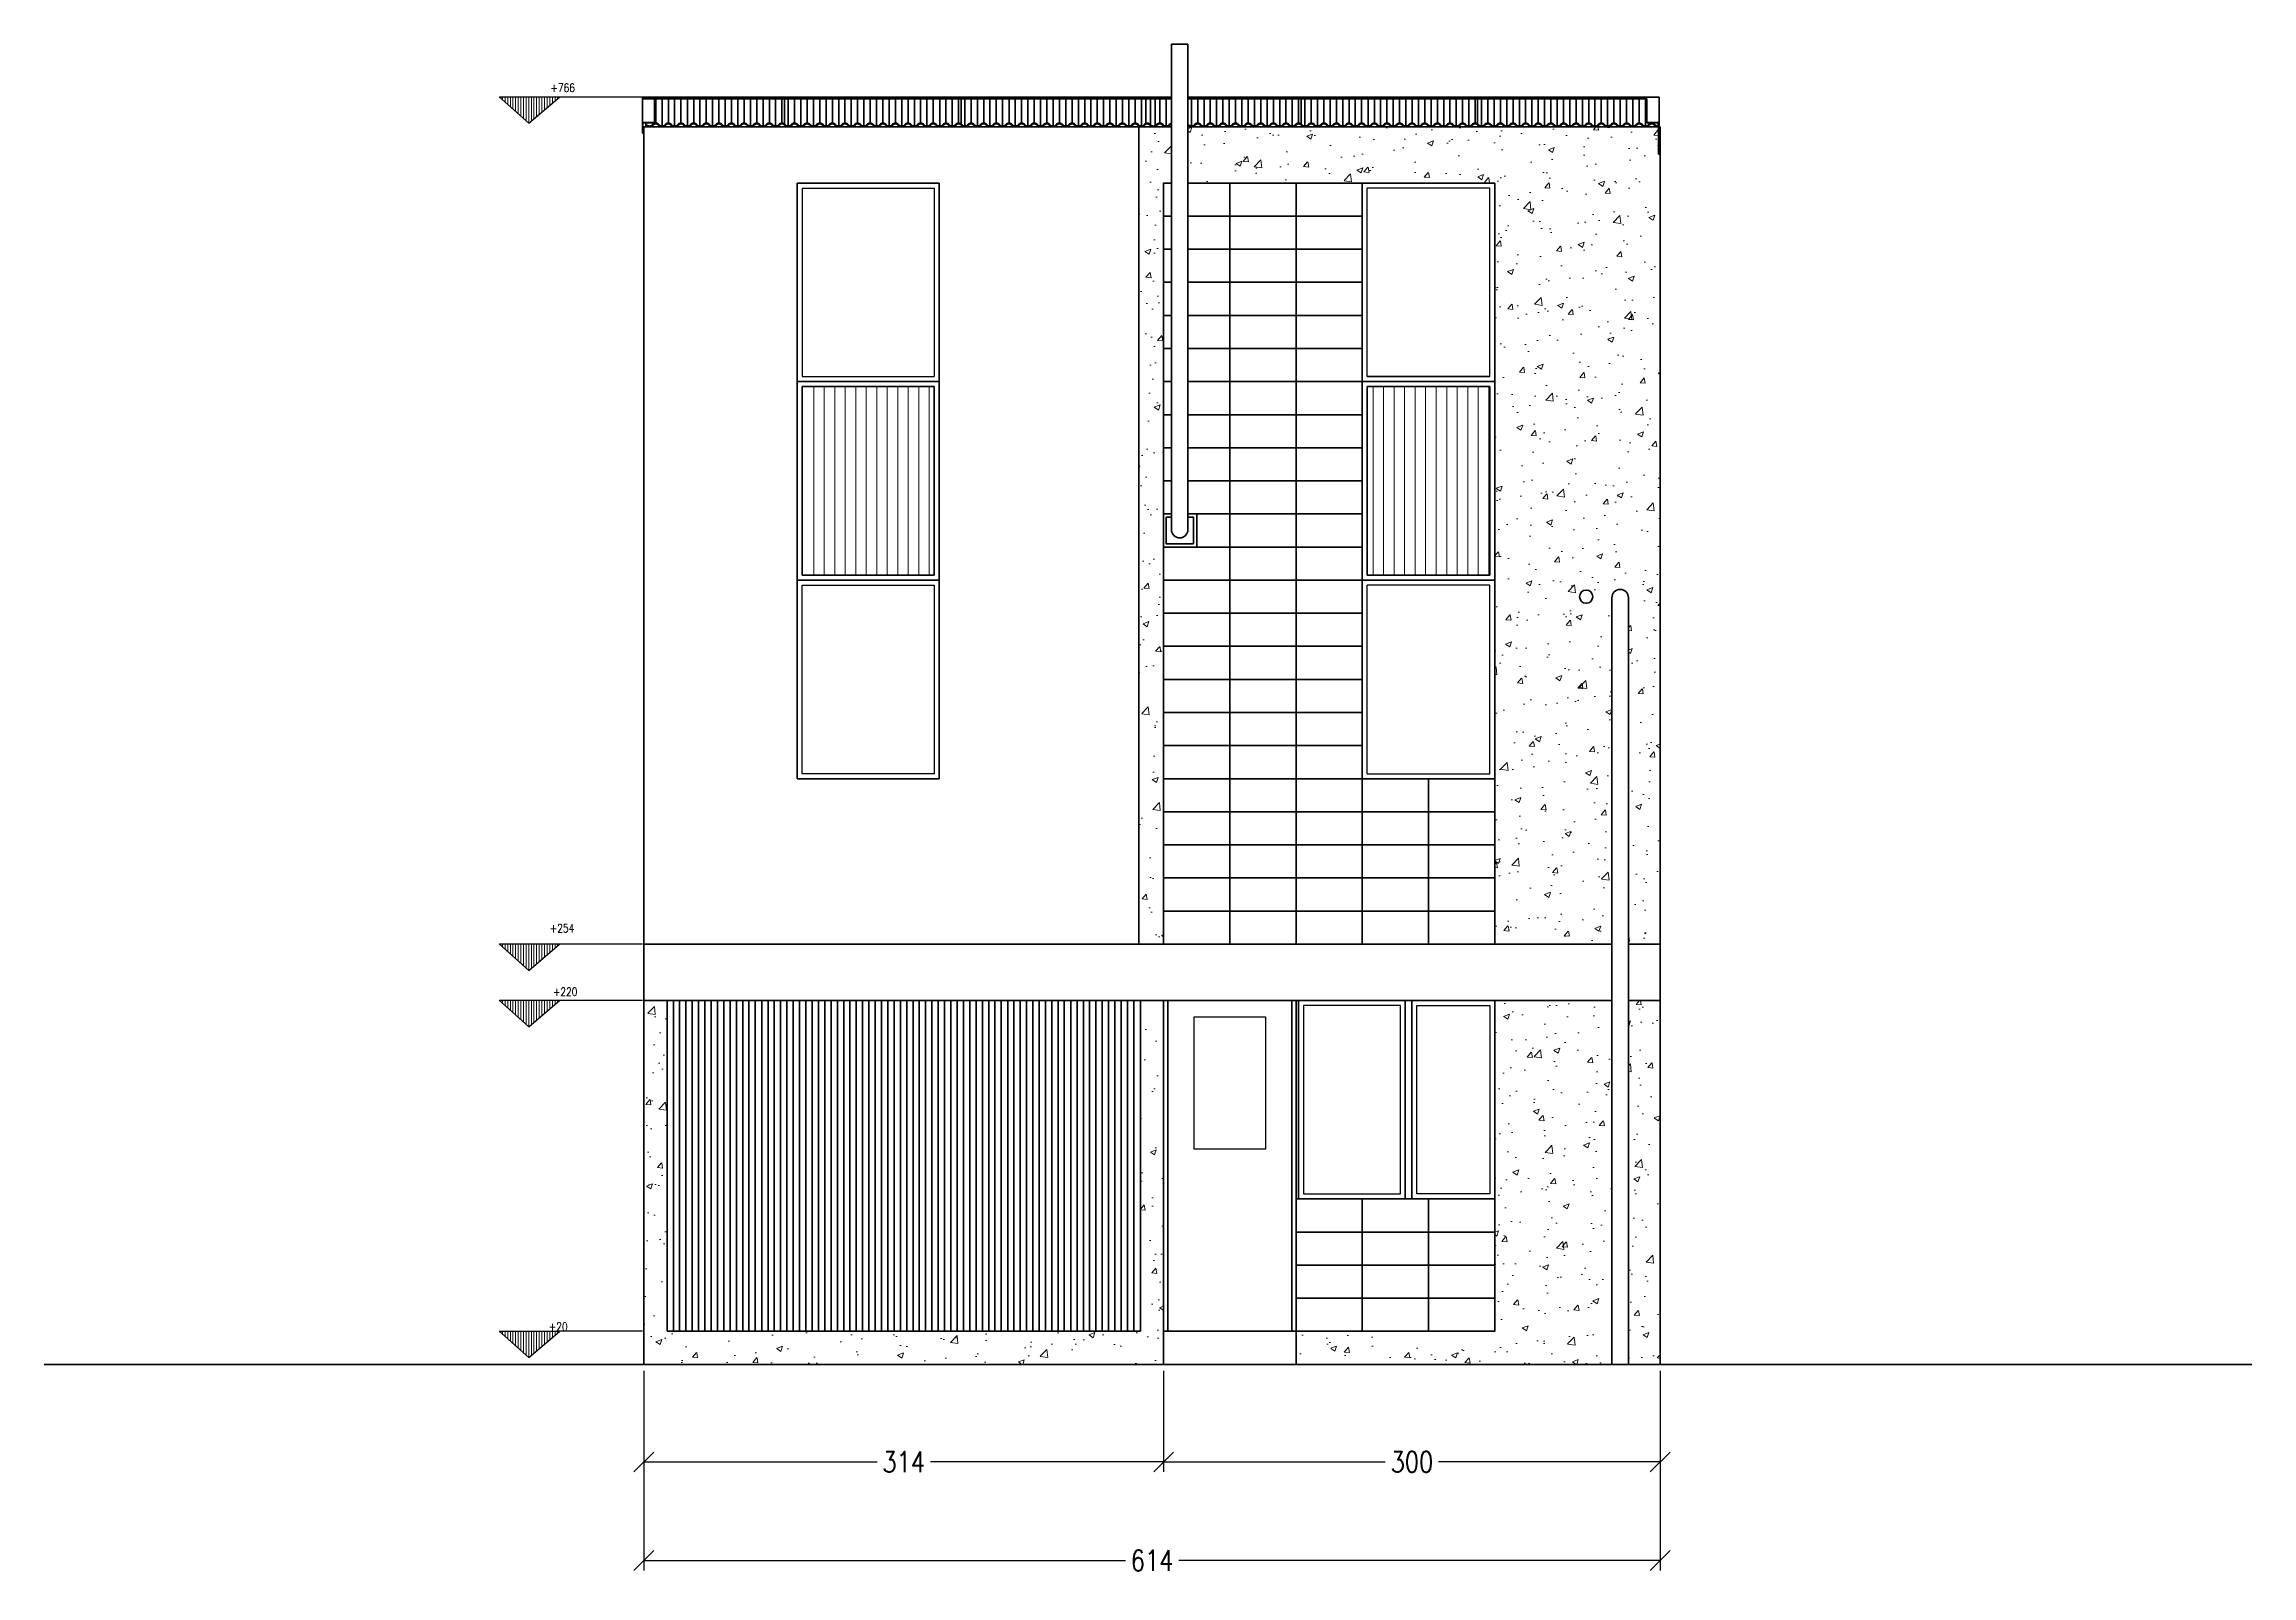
# Model space of a CAD drawing. Header units: metres. Extents: x -63 to 10476, y -9 to 13.
# Drawn here: x -45.16 to -31.82, y -9.27 to -0.01 of the extents above; entities that cross this region are included whole.
import ezdxf

# ---------------------------------------------------------------- set-up
doc = ezdxf.new("R2010")
doc.units = ezdxf.units.M
doc.header["$LTSCALE"] = 5
doc.header["$MEASUREMENT"] = 0
doc.layers.get('0').update_dxf_attribs({"color": 253})
for name, color, linetype, lineweight in [('A-ANNO-NOTE', 7, 'Continuous', 35), ('A-ELEV-MBE1', 7, 'Continuous', 35), ('A-ELEV-PATT', 255, 'Continuous', 18), ('A-GLAZ-FULL', 4, 'Continuous', 25), ('A-SECT-MCUT', 7, 'Continuous', 35)]:
    doc.layers.add(name, color=color, linetype=linetype, lineweight=lineweight)
doc.layers.add('quote', color=3, linetype='Continuous')
doc.styles.add('E-ROMANS', font='romans.shx', dxfattribs={"width": 0.8})
doc.dimstyles.new('E-0100_TICK_12', dxfattribs={"dimscale": 0.001, "dimtxt": 125, "dimasz": 120, "dimexe": 60, "dimexo": 40, "dimgap": 30, "dimtad": 0, "dimzin": 0, "dimdsep": 46, "dimtxsty": 'E-ROMANS', "dimblk": 'OBLIQUE', "dimcen": 60, "dimclrd": 256, "dimclre": 256, "dimclrt": 256, "dimadec": 0, "dimazin": 0, "dimtfac": 1, "dimtmove": 1, "dimatfit": 3, "dimldrblk": 'OPEN90', "dimfxl": 1, "dimtfill": 1, "dimtolj": 1, "dimtzin": 0, "dimlwd": -1, "dimarcsym": 0})
pattern_1 = [(50, (-56.80757, -71.2479), (0.3643693, -0.0318782), [0.0381, -0.4191]), (355, (-56.80757, -71.2479), (-0.0704857, 0.3821133), [0.03048, -0.33528]), (100.451, (-56.7772, -71.25055), (0.293885, 0.3502334), [0.03238, -0.35618]), (46.1842, (-56.80757, -71.1463), (0.542158, -0.0840847), [0.05715, -0.62865]), (96.6356, (-56.7624, -71.1533), (0.4748085, 0.494851), [0.04857, -0.53427]), (351.184, (-56.8076, -71.1463), (0.474809, 0.4948502), [0.04572, -0.50292]), (21, (-56.75677, -71.1717), (0.3032298, -0.204531), [0.0381, -0.4191]), (326, (-56.75677, -71.1717), (0.123604, 0.368376), [0.03048, -0.33528]), (71.4514, (-56.7315, -71.18873), (0.426833, 0.1638457), [0.03238, -0.35618]), (37.5, (-56.80757, -71.24789), (0.0061772, 0.16911008), [0, -0.331216, 0, -0.34036, 0, -0.33655]), (7.5, (-56.80757, -71.24789), (0.13363933, 0.20036115), [0, -0.194056, 0, -0.323596, 0, -0.12827]), (327.5, (-56.92086, -71.24789), (0.2711812, -0.0114575), [0, -0.127, 0, -0.39624, 0, -0.52578]), (317.5, (-56.97166, -71.2479), (0.2962584, 0.050853), [0, -0.1651, 0, -0.263144, 0, -0.37338])]

msp = doc.modelspace()

# ---------------------------------------------------------------- texts
at = {"layer": 'quote', "char_height": 0.05, "attachment_point": 1, "style": 'E-ROMANS'}
for s, insert in [('+766', (-42.097, -0.249)), ('+254', (-42.101, -5.329)), ('+220', (-42.082, -5.713)), ('+20', (-42.107, -7.737))]:
    msp.add_mtext(s, dxfattribs=dict(at, insert=insert))

# ---------------------------------------------------------------- blocks, each defined once
blk = doc.blocks.new('_Oblique')
at = {"color": 0, "linetype": 'ByBlock', "lineweight": -2}
blk.add_line((-0.5, -0.5), (0.5, 0.5), dxfattribs=at)
blk = doc.blocks.new('*D40')
at = {"layer": 'quote', "lineweight": -2, "transparency": 16777216}
for p, q in [((-41.533, -8.03), (-41.533, -8.64)), ((-38.393, -8.03), (-38.393, -8.64))]:
    blk.add_line(p, q, dxfattribs=at)
at = {"layer": 'quote', "transparency": 16777216}
for p, q in [((-41.533, -8.58), (-40.124, -8.58)), ((-38.393, -8.58), (-39.802, -8.58))]:
    blk.add_line(p, q, dxfattribs=at)
at = {"layer": 'quote', "transparency": 16777216, "xscale": 0.12, "yscale": 0.12, "zscale": 0.12, "rotation": 180}
blk.add_blockref('_Oblique', (-41.533, -8.58), dxfattribs=at)
at = {"layer": 'quote', "transparency": 16777216, "xscale": 0.12, "yscale": 0.12, "zscale": 0.12}
blk.add_blockref('_Oblique', (-38.393, -8.58), dxfattribs=at)
at = {"layer": 'quote', "transparency": 16777216, "insert": (-39.963, -8.58), "char_height": 0.125, "attachment_point": 5, "style": 'E-ROMANS', "bg_fill": 3, "box_fill_scale": 1.25, "bg_fill_color": 256, "bg_fill_true_color": 13158600, "bg_fill_transparency": 0}
blk.add_mtext('\\A1;314', dxfattribs=at)
blk = doc.blocks.new('_Open90')
at = {"color": 0, "linetype": 'ByBlock', "lineweight": -2}
for p, q in [((0, 0), (-1, 0)), ((-0.5, 0.5), (0, 0)), ((0, 0), (-0.5, -0.5))]:
    blk.add_line(p, q, dxfattribs=at)
blk = doc.blocks.new('*D41')
at = {"layer": 'quote', "lineweight": -2, "transparency": 16777216}
for p, q in [((-38.393, -8.03), (-38.393, -8.64)), ((-35.393, -8.03), (-35.393, -8.64))]:
    blk.add_line(p, q, dxfattribs=at)
at = {"layer": 'quote', "transparency": 16777216}
for p, q in [((-38.393, -8.58), (-37.052, -8.58)), ((-35.393, -8.58), (-36.734, -8.58))]:
    blk.add_line(p, q, dxfattribs=at)
at = {"layer": 'quote', "transparency": 16777216, "xscale": 0.12, "yscale": 0.12, "zscale": 0.12, "rotation": 180}
blk.add_blockref('_Oblique', (-38.393, -8.58), dxfattribs=at)
at = {"layer": 'quote', "transparency": 16777216, "xscale": 0.12, "yscale": 0.12, "zscale": 0.12}
blk.add_blockref('_Oblique', (-35.393, -8.58), dxfattribs=at)
at = {"layer": 'quote', "transparency": 16777216, "insert": (-36.893, -8.58), "char_height": 0.125, "attachment_point": 5, "style": 'E-ROMANS', "bg_fill": 3, "box_fill_scale": 1.25, "bg_fill_color": 256, "bg_fill_true_color": 13158600, "bg_fill_transparency": 0}
blk.add_mtext('\\A1;300', dxfattribs=at)
blk = doc.blocks.new('*D42')
at = {"layer": 'quote', "lineweight": -2, "transparency": 16777216}
for p, q in [((-41.533, -8.03), (-41.533, -9.235)), ((-35.393, -8.03), (-35.393, -9.235))]:
    blk.add_line(p, q, dxfattribs=at)
at = {"layer": 'quote', "transparency": 16777216}
for p, q in [((-41.533, -9.175), (-38.622, -9.175)), ((-35.393, -9.175), (-38.304, -9.175))]:
    blk.add_line(p, q, dxfattribs=at)
at = {"layer": 'quote', "transparency": 16777216, "xscale": 0.12, "yscale": 0.12, "zscale": 0.12, "rotation": 180}
blk.add_blockref('_Oblique', (-41.533, -9.175), dxfattribs=at)
at = {"layer": 'quote', "transparency": 16777216, "xscale": 0.12, "yscale": 0.12, "zscale": 0.12}
blk.add_blockref('_Oblique', (-35.393, -9.175), dxfattribs=at)
at = {"layer": 'quote', "transparency": 16777216, "insert": (-38.463, -9.175), "char_height": 0.125, "attachment_point": 5, "style": 'E-ROMANS', "bg_fill": 3, "box_fill_scale": 1.25, "bg_fill_color": 256, "bg_fill_true_color": 13158600, "bg_fill_transparency": 0}
blk.add_mtext('\\A1;614', dxfattribs=at)

# ---------------------------------------------------------------- hatches: boundary and pattern name
at = {"layer": 'A-ELEV-PATT'}
h = msp.add_hatch(dxfattribs=at)
h.set_pattern_fill('ANSI31', color=256, scale=0.005, angle=225, style=0)
h.set_pattern_definition([(270, (162.257256, -132.15394), (0.015875, -4e-17), [])])
h.paths.add_polyline_path([(-42.41, -0.33), (-42.226, -0.489), (-42.042, -0.33)])
h = msp.add_hatch(dxfattribs=at)
h.set_pattern_fill('AR-CONC', color=256, scale=0.002, angle=180, style=0)
h.set_pattern_definition(pattern_1)
h.paths.add_polyline_path([(-38.393, -1.25), (-38.393, -1.05), (-38.393, -0.85), (-38.346, -0.85), (-38.346, -0.51), (-38.543, -0.51), (-38.543, -0.527), (-38.543, -5.45), (-38.393, -5.45), (-38.393, -5.25), (-38.393, -5.05), (-38.393, -4.85), (-38.393, -4.65), (-38.393, -4.45), (-38.393, -4.25), (-38.393, -4.05), (-38.393, -3.85), (-38.393, -3.65), (-38.393, -3.45), (-38.393, -3.25), (-38.393, -3.05), (-38.393, -2.85), (-38.393, -2.65), (-38.393, -2.45), (-38.393, -2.25), (-38.393, -2.05), (-38.393, -1.85), (-38.393, -1.65), (-38.393, -1.45)])
h.paths.add_polyline_path([(-35.393, -0.652), (-35.393, -0.51), (-38.246, -0.51), (-38.246, -0.85), (-37.993, -0.85), (-37.593, -0.85), (-37.193, -0.85), (-36.693, -0.85), (-36.393, -0.85), (-36.393, -2.05), (-36.393, -3.3), (-36.393, -4.45), (-36.393, -4.65), (-36.393, -4.85), (-36.393, -5.05), (-36.393, -5.25), (-36.393, -5.45), (-35.685, -5.45), (-35.685, -3.306), (-35.585, -3.306), (-35.585, -5.45), (-35.393, -5.45)])
h.paths.add_polyline_path([(-35.8, -3.35, -1), (-35.88, -3.35, -1)], flags=16)
h = msp.add_hatch(dxfattribs=at)
h.set_pattern_fill('ANSI31', color=256, scale=0.02, angle=405, style=0)
h.set_pattern_definition([(90, (-60.19202, -59.77164), (-0.0635, 4e-17), [])])
h.paths.add_polyline_path([(-40.542, -3.22), (-40.102, -3.22), (-39.802, -3.22), (-39.802, -2.08), (-40.102, -2.08), (-40.542, -2.08)])
h = msp.add_hatch(dxfattribs=at)
h.set_pattern_fill('ANSI31', color=256, scale=0.02, angle=405, style=0)
h.set_pattern_definition([(90, (-56.812573, -59.77164), (-0.0635, 4e-17), [])])
h.paths.add_polyline_path([(-37.163, -3.22), (-36.723, -3.22), (-36.423, -3.22), (-36.423, -2.08), (-36.723, -2.08), (-37.163, -2.08)])
h = msp.add_hatch(dxfattribs=at)
h.set_pattern_fill('ANSI31', color=256, scale=0.005, angle=225, style=0)
h.set_pattern_definition([(270, (162.257256, -137.274611), (0.015875, -4e-17), [])])
h.paths.add_polyline_path([(-42.41, -5.451), (-42.226, -5.61), (-42.042, -5.451)])
h = msp.add_hatch(dxfattribs=at)
h.set_pattern_fill('ANSI31', color=256, scale=0.005, angle=225, style=0)
h.set_pattern_definition([(270, (162.257256, -137.614752), (0.015875, -4e-17), [])])
h.paths.add_polyline_path([(-42.41, -5.791), (-42.226, -5.95), (-42.042, -5.791)])
h = msp.add_hatch(dxfattribs=at)
h.set_pattern_fill('AR-CONC', color=256, scale=0.002, angle=180, style=0)
h.set_pattern_definition(pattern_1)
h.paths.add_polyline_path([(-41.533, -7.99), (-38.393, -7.99), (-38.393, -5.79), (-38.441, -5.79), (-38.533, -5.79), (-38.533, -7.79), (-41.393, -7.79), (-41.393, -5.79), (-41.533, -5.79)])
h = msp.add_hatch(dxfattribs=at)
h.set_pattern_fill('AR-CONC', color=256, scale=0.002, angle=180, style=0)
h.set_pattern_definition([(50, (-56.80757, -71.2479), (0.3643693, -0.0318782), [0.0381, -0.4191]), (355, (-56.80757, -71.2479), (-0.0704857, 0.3821133), [0.03048, -0.33528]), (100.451, (-56.7772, -71.25055), (0.293885, 0.3502334), [0.03238, -0.35618]), (46.1842, (-56.80757, -71.1463), (0.542158, -0.0840847), [0.05715, -0.62865]), (96.6356, (-56.7624, -71.1533), (0.4748085, 0.494851), [0.04857, -0.53427]), (351.184, (-56.8076, -71.1463), (0.474809, 0.4948502), [0.04572, -0.50292]), (21, (-56.75677, -71.1717), (0.3032298, -0.204531), [0.0381, -0.4191]), (326, (-56.75677, -71.1717), (0.123604, 0.368376), [0.03048, -0.33528]), (71.4514, (-56.7315, -71.18873), (0.426833, 0.1638457), [0.03238, -0.35618]), (37.5, (-56.80757, -71.24789), (0.0061772, 0.16911008), [0, -0.331216, 0, -0.34036, 0, -0.33655]), (7.5, (-56.80757, -71.24789), (0.13363933, 0.20036115), [0, -0.194056, 0, -0.323596, 0, -0.12827]), (327.5, (-56.92086, -71.24789), (0.2711812, -0.0114575), [0, -0.127, 0, -0.39624, 0, -0.52578]), (317.5, (-56.97166, -71.2479), (0.2962584, 0.050853), [0, -0.1651, 0, -0.263144, 0, -0.37338])])
h.paths.add_polyline_path([(-37.593, -7.99), (-35.685, -7.99), (-35.685, -5.79), (-36.393, -5.79), (-36.393, -6.99), (-36.393, -7.19), (-36.393, -7.39), (-36.393, -7.59), (-36.393, -7.79), (-36.793, -7.79), (-37.193, -7.79), (-37.593, -7.79)])
h.paths.add_polyline_path([(-35.585, -7.99), (-35.393, -7.99), (-35.393, -5.79), (-35.585, -5.79)])
h = msp.add_hatch(dxfattribs=at)
h.set_pattern_fill('ANSI31', color=256, scale=0.005, angle=225, style=0)
h.set_pattern_definition([(270, (162.257256, -139.6147), (0.015875, -4e-17), [])])
h.paths.add_polyline_path([(-42.41, -7.791), (-42.226, -7.95), (-42.042, -7.791)])

# ---------------------------------------------------------------- linework, layer by layer
at = {"layer": 'A-ANNO-NOTE'}
for p, q in [((-38.565, -0.341), (-38.565, -0.487)), ((-38.527, -0.341), (-38.527, -0.505)), ((-38.5, -0.341), (-38.5, -0.488)), ((-41.533, -5.45), (-41.533, -0.51)), ((-41.522, -0.51), (-41.522, -0.487)), ((-41.522, -0.499), (-41.518, -0.496)), ((-41.542, -0.549), (-41.54, -0.549)), ((-40.607, -2.05), (-40.607, -0.85)), ((-40.607, -0.85), (-39.75, -0.85)), ((-39.75, -0.85), (-39.75, -2.05)), ((-39.75, -2.05), (-40.607, -2.05)), ((-40.607, -2.05), (-40.607, -3.25)), ((-40.577, -2.08), (-39.78, -2.08)), ((-40.577, -3.22), (-40.577, -2.08)), ((-39.78, -2.08), (-39.78, -3.22)), ((-39.75, -2.05), (-39.75, -3.25)), ((-40.607, -3.25), (-39.75, -3.25)), ((-40.607, -4.45), (-40.607, -3.25)), ((-39.78, -3.22), (-40.577, -3.22)), ((-39.75, -3.25), (-39.75, -4.45)), ((-39.75, -4.45), (-40.607, -4.45))]:
    msp.add_line(p, q, dxfattribs=at)
at = {"layer": 'A-ELEV-MBE1'}
for p, q in [((-38.346, -0.01), (-38.246, -0.01)), ((-38.346, -0.01), (-38.346, -2.945)), ((-38.246, -0.01), (-38.246, -2.945)), ((-41.469, -0.33), (-41.542, -0.33)), ((-41.542, -0.549), (-41.542, -0.33)), ((-41.542, -0.341), (-38.472, -0.341)), ((-41.469, -0.33), (-38.619, -0.33)), ((-41.469, -0.487), (-41.469, -0.341)), ((-41.461, -0.487), (-41.461, -0.341)), ((-41.423, -0.505), (-41.423, -0.341)), ((-41.385, -0.487), (-41.385, -0.341)), ((-41.347, -0.505), (-41.347, -0.341)), ((-41.309, -0.487), (-41.309, -0.341)), ((-41.27, -0.505), (-41.27, -0.341)), ((-41.232, -0.487), (-41.232, -0.341)), ((-41.194, -0.505), (-41.194, -0.341)), ((-41.156, -0.487), (-41.156, -0.341)), ((-41.118, -0.505), (-41.118, -0.341)), ((-41.08, -0.487), (-41.08, -0.341)), ((-41.042, -0.505), (-41.042, -0.341)), ((-41.004, -0.487), (-41.004, -0.341)), ((-40.966, -0.505), (-40.966, -0.341)), ((-40.928, -0.487), (-40.928, -0.341)), ((-40.889, -0.505), (-40.889, -0.341)), ((-40.851, -0.487), (-40.851, -0.341)), ((-40.813, -0.505), (-40.813, -0.341)), ((-40.775, -0.487), (-40.775, -0.341)), ((-40.737, -0.505), (-40.737, -0.341)), ((-40.699, -0.487), (-40.699, -0.341)), ((-40.684, -0.5), (-40.684, -0.341)), ((-40.661, -0.505), (-40.661, -0.341)), ((-40.661, -0.505), (-40.661, -0.371)), ((-40.623, -0.487), (-40.623, -0.341)), ((-40.623, -0.487), (-40.623, -0.358)), ((-40.585, -0.505), (-40.585, -0.341)), ((-40.585, -0.505), (-40.585, -0.358)), ((-40.547, -0.487), (-40.547, -0.341)), ((-40.508, -0.505), (-40.508, -0.341)), ((-40.47, -0.487), (-40.47, -0.341)), ((-40.432, -0.505), (-40.432, -0.341)), ((-40.394, -0.487), (-40.394, -0.341)), ((-40.356, -0.505), (-40.356, -0.341)), ((-40.318, -0.487), (-40.318, -0.341)), ((-40.28, -0.505), (-40.28, -0.341)), ((-40.242, -0.487), (-40.242, -0.341)), ((-40.204, -0.505), (-40.204, -0.341)), ((-40.166, -0.487), (-40.166, -0.341)), ((-40.127, -0.505), (-40.127, -0.341)), ((-40.089, -0.487), (-40.089, -0.341)), ((-40.051, -0.505), (-40.051, -0.341)), ((-40.013, -0.487), (-40.013, -0.341)), ((-39.975, -0.505), (-39.975, -0.341)), ((-39.937, -0.487), (-39.937, -0.341)), ((-39.899, -0.505), (-39.899, -0.341)), ((-39.861, -0.487), (-39.861, -0.341)), ((-39.823, -0.505), (-39.823, -0.341)), ((-39.785, -0.487), (-39.785, -0.341)), ((-39.746, -0.505), (-39.746, -0.341)), ((-39.708, -0.487), (-39.708, -0.341)), ((-39.67, -0.505), (-39.67, -0.341)), ((-39.632, -0.487), (-39.632, -0.341)), ((-39.617, -0.499), (-39.617, -0.341)), ((-39.594, -0.505), (-39.594, -0.341)), ((-39.594, -0.505), (-39.594, -0.371)), ((-39.556, -0.487), (-39.556, -0.341)), ((-39.518, -0.505), (-39.518, -0.341)), ((-39.48, -0.487), (-39.48, -0.341)), ((-39.442, -0.505), (-39.442, -0.341)), ((-39.404, -0.487), (-39.404, -0.341)), ((-39.366, -0.505), (-39.366, -0.341)), ((-39.327, -0.487), (-39.327, -0.341)), ((-39.289, -0.505), (-39.289, -0.341)), ((-39.251, -0.487), (-39.251, -0.341)), ((-39.213, -0.505), (-39.213, -0.341)), ((-39.175, -0.487), (-39.175, -0.341)), ((-39.137, -0.505), (-39.137, -0.341)), ((-39.099, -0.487), (-39.099, -0.341)), ((-39.061, -0.505), (-39.061, -0.341)), ((-39.023, -0.487), (-39.023, -0.341)), ((-38.984, -0.505), (-38.984, -0.341)), ((-38.946, -0.487), (-38.946, -0.341)), ((-38.908, -0.505), (-38.908, -0.341)), ((-38.87, -0.487), (-38.87, -0.341)), ((-38.832, -0.505), (-38.832, -0.341)), ((-38.794, -0.487), (-38.794, -0.341)), ((-38.756, -0.505), (-38.756, -0.341)), ((-38.718, -0.487), (-38.718, -0.341)), ((-38.68, -0.505), (-38.68, -0.341)), ((-38.642, -0.487), (-38.642, -0.341)), ((-38.619, -0.33), (-38.545, -0.33)), ((-38.603, -0.505), (-38.603, -0.341)), ((-38.472, -0.33), (-38.545, -0.33)), ((-38.482, -0.33), (-38.346, -0.33)), ((-38.472, -0.341), (-38.346, -0.341)), ((-38.472, -0.496), (-38.472, -0.341)), ((-38.444, -0.503), (-38.444, -0.341)), ((-38.416, -0.487), (-38.416, -0.341)), ((-38.378, -0.505), (-38.378, -0.341)), ((-38.246, -0.33), (-35.474, -0.33)), ((-38.246, -0.341), (-35.474, -0.341)), ((-38.225, -0.505), (-38.225, -0.341)), ((-38.187, -0.487), (-38.187, -0.341)), ((-38.149, -0.505), (-38.149, -0.341)), ((-38.111, -0.487), (-38.111, -0.341)), ((-38.073, -0.505), (-38.073, -0.341)), ((-38.035, -0.487), (-38.035, -0.341)), ((-37.997, -0.505), (-37.997, -0.341)), ((-37.959, -0.487), (-37.959, -0.341)), ((-37.92, -0.505), (-37.92, -0.341)), ((-37.882, -0.487), (-37.882, -0.341)), ((-37.844, -0.505), (-37.844, -0.341)), ((-37.806, -0.487), (-37.806, -0.341)), ((-37.768, -0.505), (-37.768, -0.341)), ((-37.73, -0.487), (-37.73, -0.341)), ((-37.692, -0.505), (-37.692, -0.341)), ((-37.654, -0.487), (-37.654, -0.341)), ((-37.616, -0.505), (-37.616, -0.341)), ((-37.578, -0.487), (-37.578, -0.341)), ((-37.562, -0.5), (-37.562, -0.341)), ((-37.539, -0.505), (-37.539, -0.341)), ((-37.539, -0.505), (-37.539, -0.371)), ((-37.501, -0.487), (-37.501, -0.341)), ((-37.501, -0.487), (-37.501, -0.358)), ((-37.463, -0.505), (-37.463, -0.341)), ((-37.463, -0.505), (-37.463, -0.358)), ((-37.425, -0.487), (-37.425, -0.341)), ((-37.387, -0.505), (-37.387, -0.341)), ((-37.349, -0.487), (-37.349, -0.341)), ((-37.311, -0.505), (-37.311, -0.341)), ((-37.273, -0.487), (-37.273, -0.341)), ((-37.235, -0.505), (-37.235, -0.341)), ((-37.197, -0.487), (-37.197, -0.341)), ((-37.158, -0.505), (-37.158, -0.341)), ((-37.12, -0.487), (-37.12, -0.341)), ((-37.082, -0.505), (-37.082, -0.341)), ((-37.044, -0.487), (-37.044, -0.341)), ((-37.006, -0.505), (-37.006, -0.341)), ((-36.968, -0.487), (-36.968, -0.341)), ((-36.93, -0.505), (-36.93, -0.341)), ((-36.892, -0.487), (-36.892, -0.341)), ((-36.854, -0.505), (-36.854, -0.341)), ((-36.816, -0.487), (-36.816, -0.341)), ((-36.777, -0.505), (-36.777, -0.341)), ((-36.739, -0.487), (-36.739, -0.341)), ((-36.701, -0.505), (-36.701, -0.341)), ((-36.663, -0.487), (-36.663, -0.341)), ((-36.625, -0.505), (-36.625, -0.341)), ((-36.587, -0.487), (-36.587, -0.341)), ((-36.549, -0.505), (-36.549, -0.341)), ((-36.511, -0.487), (-36.511, -0.341)), ((-36.496, -0.499), (-36.496, -0.341)), ((-36.473, -0.505), (-36.473, -0.341)), ((-36.473, -0.505), (-36.473, -0.371)), ((-36.435, -0.487), (-36.435, -0.341)), ((-36.396, -0.505), (-36.396, -0.341)), ((-36.358, -0.487), (-36.358, -0.341)), ((-36.32, -0.505), (-36.32, -0.341)), ((-36.282, -0.487), (-36.282, -0.341)), ((-36.244, -0.505), (-36.244, -0.341)), ((-36.206, -0.487), (-36.206, -0.341)), ((-36.168, -0.505), (-36.168, -0.341)), ((-36.13, -0.487), (-36.13, -0.341)), ((-36.092, -0.505), (-36.092, -0.341)), ((-36.054, -0.487), (-36.054, -0.341)), ((-36.015, -0.505), (-36.015, -0.341)), ((-35.977, -0.487), (-35.977, -0.341)), ((-35.939, -0.505), (-35.939, -0.341)), ((-35.901, -0.487), (-35.901, -0.341)), ((-35.863, -0.505), (-35.863, -0.341)), ((-35.825, -0.487), (-35.825, -0.341)), ((-35.787, -0.505), (-35.787, -0.341)), ((-35.749, -0.487), (-35.749, -0.341)), ((-35.711, -0.505), (-35.711, -0.341)), ((-35.673, -0.487), (-35.673, -0.341)), ((-35.634, -0.505), (-35.634, -0.341)), ((-35.596, -0.487), (-35.596, -0.341)), ((-35.558, -0.505), (-35.558, -0.341)), ((-35.52, -0.487), (-35.52, -0.341)), ((-35.482, -0.505), (-35.482, -0.341)), ((-35.474, -0.33), (-35.4, -0.33)), ((-35.474, -0.487), (-35.474, -0.341)), ((-35.4, -0.675), (-35.4, -0.33)), ((-41.469, -0.485), (-41.542, -0.485)), ((-41.54, -0.487), (-41.54, -0.549)), ((-41.479, -0.487), (-41.54, -0.487)), ((-41.391, -0.51), (-41.533, -0.51)), ((-41.391, -0.51), (-41.533, -0.51)), ((-41.479, -0.487), (-41.469, -0.487)), ((-38.543, -0.51), (-41.391, -0.51)), ((-38.543, -0.51), (-41.391, -0.51)), ((-38.543, -0.51), (-41.391, -0.51)), ((-38.543, -0.51), (-41.391, -0.51)), ((-40.68, -0.496), (-40.684, -0.499)), ((-40.566, -0.496), (-40.562, -0.5)), ((-39.613, -0.496), (-39.617, -0.499)), ((-39.575, -0.496), (-39.571, -0.5)), ((-38.346, -0.51), (-38.543, -0.51)), ((-38.346, -0.51), (-38.543, -0.51)), ((-35.393, -0.51), (-38.246, -0.51)), ((-35.393, -0.51), (-38.246, -0.51)), ((-35.403, -0.51), (-38.246, -0.51)), ((-35.403, -0.51), (-38.246, -0.51)), ((-37.559, -0.496), (-37.562, -0.499)), ((-37.444, -0.496), (-37.44, -0.5)), ((-36.492, -0.496), (-36.496, -0.499)), ((-36.454, -0.496), (-36.45, -0.5)), ((-35.474, -0.485), (-35.4, -0.485)), ((-35.474, -0.487), (-35.403, -0.487)), ((-35.406, -0.505), (-35.406, -0.487)), ((-35.403, -0.675), (-35.403, -0.477)), ((-35.4, -0.675), (-35.403, -0.675)), ((-38.346, -0.85), (-38.393, -0.85)), ((-38.346, -0.85), (-38.393, -0.85)), ((-36.393, -0.85), (-38.246, -0.85)), ((-37.193, -2.05), (-37.193, -0.85)), ((-36.693, -0.85), (-37.193, -0.85)), ((-37.193, -0.85), (-36.693, -0.85)), ((-36.693, -0.85), (-36.393, -0.85)), ((-36.393, -0.85), (-36.693, -0.85)), ((-36.393, -0.85), (-36.393, -5.45)), ((-36.393, -2.05), (-36.393, -0.85)), ((-38.393, -1.05), (-38.393, -5.45)), ((-38.346, -1.05), (-38.393, -1.05)), ((-38.346, -1.05), (-38.393, -1.05)), ((-37.193, -2.081), (-37.193, -1.05)), ((-37.193, -2.05), (-36.693, -2.05)), ((-36.693, -2.05), (-37.193, -2.05)), ((-36.693, -2.05), (-37.193, -2.05)), ((-37.193, -3.3), (-37.193, -2.081)), ((-37.163, -2.02), (-36.423, -2.02)), ((-37.163, -3.22), (-37.163, -2.08)), ((-37.163, -2.08), (-36.723, -2.08)), ((-36.423, -2.08), (-36.723, -2.08)), ((-36.393, -2.05), (-36.693, -2.05)), ((-36.693, -2.05), (-36.393, -2.05)), ((-36.693, -2.05), (-36.393, -2.05)), ((-36.423, -3.22), (-36.423, -2.08)), ((-36.393, -3.3), (-36.393, -2.05)), ((-37.193, -3.25), (-36.693, -3.25)), ((-36.693, -3.25), (-37.193, -3.25)), ((-37.193, -4.45), (-37.193, -3.3)), ((-36.723, -3.22), (-37.163, -3.22)), ((-36.723, -3.22), (-36.423, -3.22)), ((-36.393, -3.25), (-36.693, -3.25)), ((-36.693, -3.25), (-36.393, -3.25)), ((-36.393, -4.45), (-36.393, -3.3)), ((-35.685, -3.356), (-35.685, -7.99)), ((-35.585, -3.356), (-35.585, -7.99)), ((-36.693, -4.45), (-37.193, -4.45)), ((-36.693, -4.45), (-36.393, -4.45)), ((-41.533, -5.45), (-38.543, -5.45)), ((-35.685, -5.79), (-41.533, -5.79)), ((-41.393, -5.79), (-41.393, -7.79)), ((-41.355, -7.79), (-41.355, -5.79)), ((-41.317, -7.79), (-41.317, -5.79)), ((-41.279, -7.79), (-41.279, -5.79)), ((-41.241, -7.79), (-41.241, -5.79)), ((-41.202, -7.79), (-41.202, -5.79)), ((-41.164, -7.79), (-41.164, -5.79)), ((-41.126, -7.79), (-41.126, -5.79)), ((-41.088, -7.79), (-41.088, -5.79)), ((-41.05, -7.79), (-41.05, -5.79)), ((-41.012, -7.79), (-41.012, -5.79)), ((-40.974, -7.79), (-40.974, -5.79)), ((-40.936, -7.79), (-40.936, -5.79)), ((-40.898, -7.79), (-40.898, -5.79)), ((-40.86, -7.79), (-40.86, -5.79)), ((-40.821, -7.79), (-40.821, -5.79)), ((-40.783, -7.79), (-40.783, -5.79)), ((-40.745, -7.79), (-40.745, -5.79)), ((-40.707, -7.79), (-40.707, -5.79)), ((-40.669, -7.79), (-40.669, -5.79)), ((-40.631, -7.79), (-40.631, -5.79)), ((-40.593, -7.79), (-40.593, -5.79)), ((-40.555, -7.79), (-40.555, -5.79)), ((-40.517, -7.79), (-40.517, -5.79)), ((-40.479, -7.79), (-40.479, -5.79)), ((-40.479, -7.79), (-40.479, -5.79)), ((-40.44, -7.79), (-40.44, -5.79)), ((-40.44, -7.79), (-40.44, -5.79)), ((-40.402, -7.79), (-40.402, -5.79)), ((-40.402, -7.79), (-40.402, -5.79)), ((-40.364, -7.79), (-40.364, -5.79)), ((-40.364, -7.79), (-40.364, -5.79)), ((-40.326, -7.79), (-40.326, -5.79)), ((-40.326, -7.79), (-40.326, -5.79)), ((-40.288, -7.79), (-40.288, -5.79)), ((-40.288, -7.79), (-40.288, -5.79)), ((-40.25, -7.79), (-40.25, -5.79)), ((-40.212, -7.79), (-40.212, -5.79)), ((-40.174, -7.79), (-40.174, -5.79)), ((-40.136, -7.79), (-40.136, -5.79)), ((-40.098, -7.79), (-40.098, -5.79)), ((-40.059, -7.79), (-40.059, -5.79)), ((-40.021, -7.79), (-40.021, -5.79)), ((-39.983, -7.79), (-39.983, -5.79)), ((-39.945, -7.79), (-39.945, -5.79)), ((-39.907, -7.79), (-39.907, -5.79)), ((-39.869, -7.79), (-39.869, -5.79)), ((-39.831, -7.79), (-39.831, -5.79)), ((-39.793, -7.79), (-39.793, -5.79)), ((-39.755, -7.79), (-39.755, -5.79)), ((-39.716, -7.79), (-39.716, -5.79)), ((-39.678, -7.79), (-39.678, -5.79)), ((-39.64, -7.79), (-39.64, -5.79)), ((-39.64, -7.79), (-39.64, -5.79)), ((-39.602, -7.79), (-39.602, -5.79)), ((-39.602, -7.79), (-39.602, -5.79)), ((-39.564, -7.79), (-39.564, -5.79)), ((-39.564, -7.79), (-39.564, -5.79)), ((-39.526, -7.79), (-39.526, -5.79)), ((-39.526, -7.79), (-39.526, -5.79)), ((-39.488, -7.79), (-39.488, -5.79)), ((-39.488, -7.79), (-39.488, -5.79)), ((-39.45, -7.79), (-39.45, -5.79)), ((-39.45, -7.79), (-39.45, -5.79)), ((-39.412, -7.79), (-39.412, -5.79)), ((-39.412, -7.79), (-39.412, -5.79)), ((-39.374, -7.79), (-39.374, -5.79)), ((-39.374, -7.79), (-39.374, -5.79)), ((-39.335, -7.79), (-39.335, -5.79)), ((-39.297, -7.79), (-39.297, -5.79)), ((-39.259, -7.79), (-39.259, -5.79)), ((-39.221, -7.79), (-39.221, -5.79)), ((-39.183, -7.79), (-39.183, -5.79)), ((-39.145, -7.79), (-39.145, -5.79)), ((-39.107, -7.79), (-39.107, -5.79)), ((-39.069, -7.79), (-39.069, -5.79)), ((-39.031, -7.79), (-39.031, -5.79)), ((-38.993, -7.79), (-38.993, -5.79)), ((-38.954, -7.79), (-38.954, -5.79)), ((-38.916, -7.79), (-38.916, -5.79)), ((-38.878, -7.79), (-38.878, -5.79)), ((-38.84, -7.79), (-38.84, -5.79)), ((-38.802, -7.79), (-38.802, -5.79)), ((-38.764, -7.79), (-38.764, -5.79)), ((-38.726, -7.79), (-38.726, -5.79)), ((-38.688, -7.79), (-38.688, -5.79)), ((-38.65, -7.79), (-38.65, -5.79)), ((-38.612, -7.79), (-38.612, -5.79)), ((-38.573, -7.79), (-38.573, -5.79)), ((-38.533, -5.79), (-38.533, -7.79)), ((-38.393, -5.79), (-38.393, -7.99)), ((-38.368, -7.79), (-38.368, -5.79)), ((-37.618, -5.79), (-37.618, -7.79)), ((-37.593, -7.79), (-37.593, -5.79)), ((-37.579, -5.79), (-37.579, -6.99)), ((-36.933, -5.79), (-37.579, -5.79)), ((-36.933, -6.99), (-36.933, -5.79)), ((-36.893, -6.99), (-36.893, -5.79)), ((-36.893, -5.79), (-36.393, -5.79)), ((-36.393, -7.79), (-36.393, -5.79)), ((-36.393, -5.79), (-36.393, -6.99)), ((-35.393, -5.79), (-35.585, -5.79)), ((-37.579, -6.99), (-36.933, -6.99)), ((-36.983, -6.99), (-36.893, -6.99)), ((-36.393, -6.99), (-36.893, -6.99)), ((-38.533, -7.79), (-41.393, -7.79)), ((-38.393, -7.79), (-37.593, -7.79)), ((-37.593, -7.79), (-36.393, -7.79)), ((-37.593, -7.79), (-37.593, -7.99))]:
    msp.add_line(p, q, dxfattribs=at)
for points in [[(-38.346, -0.85), (-38.393, -0.85), (-38.393, -1.05), (-38.346, -1.05)], [(-38.246, -1.05), (-37.993, -1.05), (-37.993, -0.85), (-38.246, -0.85)], [(-38.346, -1.05), (-38.393, -1.05), (-38.393, -1.25), (-38.346, -1.25)], [(-38.246, -1.25), (-37.993, -1.25), (-37.993, -1.05), (-38.246, -1.05)], [(-38.346, -1.25), (-38.393, -1.25), (-38.393, -1.45), (-38.346, -1.45)], [(-38.246, -1.45), (-37.993, -1.45), (-37.993, -1.25), (-38.246, -1.25)], [(-38.346, -1.45), (-38.393, -1.45), (-38.393, -1.65), (-38.346, -1.65)], [(-38.246, -1.65), (-37.993, -1.65), (-37.993, -1.45), (-38.246, -1.45)], [(-38.346, -1.65), (-38.393, -1.65), (-38.393, -1.85), (-38.346, -1.85)], [(-38.246, -1.85), (-37.993, -1.85), (-37.993, -1.65), (-38.246, -1.65)], [(-38.346, -1.85), (-38.393, -1.85), (-38.393, -2.05), (-38.346, -2.05)], [(-38.246, -2.05), (-37.993, -2.05), (-37.993, -1.85), (-38.246, -1.85)], [(-38.346, -2.05), (-38.393, -2.05), (-38.393, -2.25), (-38.346, -2.25)], [(-38.246, -2.25), (-37.993, -2.25), (-37.993, -2.05), (-38.246, -2.05)], [(-38.346, -2.25), (-38.393, -2.25), (-38.393, -2.45), (-38.346, -2.45)], [(-38.246, -2.45), (-37.993, -2.45), (-37.993, -2.25), (-38.246, -2.25)], [(-38.346, -2.45), (-38.393, -2.45), (-38.393, -2.65), (-38.346, -2.65)], [(-38.246, -2.65), (-37.993, -2.65), (-37.993, -2.45), (-38.246, -2.45)], [(-38.346, -2.65), (-38.393, -2.65), (-38.393, -2.85), (-38.346, -2.85)], [(-38.246, -2.85), (-37.993, -2.85), (-37.993, -2.65), (-38.246, -2.65)], [(-38.346, -2.85), (-38.393, -2.85), (-38.393, -3.05), (-37.993, -3.05), (-37.993, -2.85), (-38.246, -2.85)], [(-38.346, -2.87), (-38.378, -2.87), (-38.378, -3.03), (-38.213, -3.03), (-38.213, -2.87), (-38.246, -2.87)], [(-35.685, -5.45), (-38.543, -5.45)], [(-35.393, -5.45), (-35.585, -5.45)]]:
    msp.add_lwpolyline(points, dxfattribs=at)
for points in [[(-37.593, -0.85), (-37.993, -0.85), (-37.993, -1.05), (-37.593, -1.05)], [(-37.193, -0.85), (-37.593, -0.85), (-37.593, -1.05), (-37.193, -1.05)], [(-37.593, -1.05), (-37.993, -1.05), (-37.993, -1.25), (-37.593, -1.25)], [(-37.193, -1.05), (-37.593, -1.05), (-37.593, -1.25), (-37.193, -1.25)], [(-37.593, -1.25), (-37.993, -1.25), (-37.993, -1.45), (-37.593, -1.45)], [(-37.193, -1.25), (-37.593, -1.25), (-37.593, -1.45), (-37.193, -1.45)], [(-37.593, -1.45), (-37.993, -1.45), (-37.993, -1.65), (-37.593, -1.65)], [(-37.193, -1.45), (-37.593, -1.45), (-37.593, -1.65), (-37.193, -1.65)], [(-37.593, -1.65), (-37.993, -1.65), (-37.993, -1.85), (-37.593, -1.85)], [(-37.193, -1.65), (-37.593, -1.65), (-37.593, -1.85), (-37.193, -1.85)], [(-37.593, -1.85), (-37.993, -1.85), (-37.993, -2.05), (-37.593, -2.05)], [(-37.193, -1.85), (-37.593, -1.85), (-37.593, -2.05), (-37.193, -2.05)], [(-37.593, -2.05), (-37.993, -2.05), (-37.993, -2.25), (-37.593, -2.25)], [(-37.193, -2.05), (-37.593, -2.05), (-37.593, -2.25), (-37.193, -2.25)], [(-37.593, -2.25), (-37.993, -2.25), (-37.993, -2.45), (-37.593, -2.45)], [(-37.193, -2.25), (-37.593, -2.25), (-37.593, -2.45), (-37.193, -2.45)], [(-37.593, -2.45), (-37.993, -2.45), (-37.993, -2.65), (-37.593, -2.65)], [(-37.193, -2.45), (-37.593, -2.45), (-37.593, -2.65), (-37.193, -2.65)], [(-37.593, -2.65), (-37.993, -2.65), (-37.993, -2.85), (-37.593, -2.85)], [(-37.193, -2.65), (-37.593, -2.65), (-37.593, -2.85), (-37.193, -2.85)], [(-38.193, -3.05), (-37.993, -3.05), (-37.993, -2.85), (-38.193, -2.85)], [(-37.593, -2.85), (-37.993, -2.85), (-37.993, -3.05), (-37.593, -3.05)], [(-37.193, -2.85), (-37.593, -2.85), (-37.593, -3.05), (-37.193, -3.05)], [(-37.993, -3.05), (-38.393, -3.05), (-38.393, -3.25), (-37.993, -3.25)], [(-37.593, -3.05), (-37.993, -3.05), (-37.993, -3.25), (-37.593, -3.25)], [(-37.193, -3.05), (-37.593, -3.05), (-37.593, -3.25), (-37.193, -3.25)], [(-37.993, -3.25), (-38.393, -3.25), (-38.393, -3.45), (-37.993, -3.45)], [(-37.593, -3.25), (-37.993, -3.25), (-37.993, -3.45), (-37.593, -3.45)], [(-37.193, -3.25), (-37.593, -3.25), (-37.593, -3.45), (-37.193, -3.45)], [(-37.993, -3.45), (-38.393, -3.45), (-38.393, -3.65), (-37.993, -3.65)], [(-37.593, -3.45), (-37.993, -3.45), (-37.993, -3.65), (-37.593, -3.65)], [(-37.193, -3.45), (-37.593, -3.45), (-37.593, -3.65), (-37.193, -3.65)], [(-37.993, -3.65), (-38.393, -3.65), (-38.393, -3.85), (-37.993, -3.85)], [(-37.593, -3.65), (-37.993, -3.65), (-37.993, -3.85), (-37.593, -3.85)], [(-37.193, -3.65), (-37.593, -3.65), (-37.593, -3.85), (-37.193, -3.85)], [(-37.993, -3.85), (-38.393, -3.85), (-38.393, -4.05), (-37.993, -4.05)], [(-37.593, -3.85), (-37.993, -3.85), (-37.993, -4.05), (-37.593, -4.05)], [(-37.193, -3.85), (-37.593, -3.85), (-37.593, -4.05), (-37.193, -4.05)], [(-37.993, -4.05), (-38.393, -4.05), (-38.393, -4.25), (-37.993, -4.25)], [(-37.593, -4.05), (-37.993, -4.05), (-37.993, -4.25), (-37.593, -4.25)], [(-37.193, -4.05), (-37.593, -4.05), (-37.593, -4.25), (-37.193, -4.25)], [(-37.993, -4.25), (-38.393, -4.25), (-38.393, -4.45), (-37.993, -4.45)], [(-37.593, -4.25), (-37.993, -4.25), (-37.993, -4.45), (-37.593, -4.45)], [(-37.193, -4.25), (-37.593, -4.25), (-37.593, -4.45), (-37.193, -4.45)], [(-37.993, -4.45), (-38.393, -4.45), (-38.393, -4.65), (-37.993, -4.65)], [(-37.593, -4.45), (-37.993, -4.45), (-37.993, -4.65), (-37.593, -4.65)], [(-37.193, -4.45), (-37.593, -4.45), (-37.593, -4.65), (-37.193, -4.65)], [(-36.793, -4.45), (-37.193, -4.45), (-37.193, -4.65), (-36.793, -4.65)], [(-36.393, -4.45), (-36.793, -4.45), (-36.793, -4.65), (-36.393, -4.65)], [(-37.993, -4.65), (-38.393, -4.65), (-38.393, -4.85), (-37.993, -4.85)], [(-37.593, -4.65), (-37.993, -4.65), (-37.993, -4.85), (-37.593, -4.85)], [(-37.193, -4.65), (-37.593, -4.65), (-37.593, -4.85), (-37.193, -4.85)], [(-36.793, -4.65), (-37.193, -4.65), (-37.193, -4.85), (-36.793, -4.85)], [(-36.393, -4.65), (-36.793, -4.65), (-36.793, -4.85), (-36.393, -4.85)], [(-37.993, -4.85), (-38.393, -4.85), (-38.393, -5.05), (-37.993, -5.05)], [(-37.593, -4.85), (-37.993, -4.85), (-37.993, -5.05), (-37.593, -5.05)], [(-37.193, -4.85), (-37.593, -4.85), (-37.593, -5.05), (-37.193, -5.05)], [(-36.793, -4.85), (-37.193, -4.85), (-37.193, -5.05), (-36.793, -5.05)], [(-36.393, -4.85), (-36.793, -4.85), (-36.793, -5.05), (-36.393, -5.05)], [(-37.993, -5.05), (-38.393, -5.05), (-38.393, -5.25), (-37.993, -5.25)], [(-37.593, -5.05), (-37.993, -5.05), (-37.993, -5.25), (-37.593, -5.25)], [(-37.193, -5.05), (-37.593, -5.05), (-37.593, -5.25), (-37.193, -5.25)], [(-36.793, -5.05), (-37.193, -5.05), (-37.193, -5.25), (-36.793, -5.25)], [(-36.393, -5.05), (-36.793, -5.05), (-36.793, -5.25), (-36.393, -5.25)], [(-37.993, -5.25), (-38.393, -5.25), (-38.393, -5.45), (-37.993, -5.45)], [(-37.593, -5.25), (-37.993, -5.25), (-37.993, -5.45), (-37.593, -5.45)], [(-37.193, -5.25), (-37.593, -5.25), (-37.593, -5.45), (-37.193, -5.45)], [(-36.793, -5.25), (-37.193, -5.25), (-37.193, -5.45), (-36.793, -5.45)], [(-36.393, -5.25), (-36.793, -5.25), (-36.793, -5.45), (-36.393, -5.45)], [(-37.193, -6.99), (-37.593, -6.99), (-37.593, -7.19), (-37.193, -7.19)], [(-36.793, -6.99), (-37.193, -6.99), (-37.193, -7.19), (-36.793, -7.19)], [(-36.393, -6.99), (-36.793, -6.99), (-36.793, -7.19), (-36.393, -7.19)], [(-37.193, -7.19), (-37.593, -7.19), (-37.593, -7.39), (-37.193, -7.39)], [(-36.793, -7.19), (-37.193, -7.19), (-37.193, -7.39), (-36.793, -7.39)], [(-36.393, -7.19), (-36.793, -7.19), (-36.793, -7.39), (-36.393, -7.39)], [(-37.193, -7.39), (-37.593, -7.39), (-37.593, -7.59), (-37.193, -7.59)], [(-36.793, -7.39), (-37.193, -7.39), (-37.193, -7.59), (-36.793, -7.59)], [(-36.393, -7.39), (-36.793, -7.39), (-36.793, -7.59), (-36.393, -7.59)], [(-37.193, -7.59), (-37.593, -7.59), (-37.593, -7.79), (-37.193, -7.79)], [(-36.793, -7.59), (-37.193, -7.59), (-37.193, -7.79), (-36.793, -7.79)], [(-36.393, -7.59), (-36.793, -7.59), (-36.793, -7.79), (-36.393, -7.79)]]:
    msp.add_lwpolyline(points, close=True, dxfattribs=at)
msp.add_circle((-35.84, -3.35), 0.04, dxfattribs=at)
for centre, radius, start, end in [((-41.499, -0.481), 0.0297, 219.4162, 320.5681), ((-41.499, -0.481), 0.0247, 219.4162, 320.5681), ((-41.461, -0.512), 0.0247, 39.4162, 140.5681), ((-41.461, -0.512), 0.0197, 39.4162, 140.5681), ((-41.423, -0.481), 0.0297, 219.4162, 320.5681), ((-41.423, -0.481), 0.0247, 219.4162, 320.5681), ((-41.385, -0.512), 0.0247, 39.4162, 140.5681), ((-41.385, -0.512), 0.0197, 39.4162, 140.5681), ((-41.347, -0.481), 0.0297, 219.4162, 320.5681), ((-41.347, -0.481), 0.0247, 219.4162, 320.5681), ((-41.309, -0.512), 0.0247, 39.4162, 140.5681), ((-41.309, -0.512), 0.0197, 39.4162, 140.5681), ((-41.27, -0.481), 0.0297, 219.4162, 320.5681), ((-41.27, -0.481), 0.0247, 219.4162, 320.5681), ((-41.232, -0.512), 0.0247, 39.4162, 140.5681), ((-41.232, -0.512), 0.0197, 39.4162, 140.5681), ((-41.194, -0.481), 0.0297, 219.4162, 320.5681), ((-41.194, -0.481), 0.0247, 219.4162, 320.5681), ((-41.156, -0.512), 0.0247, 39.4162, 140.5681), ((-41.156, -0.512), 0.0197, 39.4162, 140.5681), ((-41.118, -0.481), 0.0297, 219.4162, 320.5681), ((-41.118, -0.481), 0.0247, 219.4162, 320.5681), ((-41.08, -0.512), 0.0247, 39.4162, 140.5681), ((-41.08, -0.512), 0.0197, 39.4162, 140.5681), ((-41.042, -0.481), 0.0297, 219.4162, 320.5681), ((-41.042, -0.481), 0.0247, 219.4162, 320.5681), ((-41.004, -0.512), 0.0247, 39.4162, 140.5681), ((-41.004, -0.512), 0.0197, 39.4162, 140.5681), ((-40.966, -0.481), 0.0297, 219.4162, 320.5681), ((-40.966, -0.481), 0.0247, 219.4162, 320.5681), ((-40.928, -0.512), 0.0247, 39.4162, 140.5681), ((-40.928, -0.512), 0.0197, 39.4162, 140.5681), ((-40.889, -0.481), 0.0297, 219.4162, 320.5681), ((-40.889, -0.481), 0.0247, 219.4162, 320.5681), ((-40.851, -0.512), 0.0247, 39.4162, 140.5681), ((-40.851, -0.512), 0.0197, 39.4162, 140.5681), ((-40.813, -0.481), 0.0297, 219.4162, 320.5681), ((-40.813, -0.481), 0.0247, 219.4162, 320.5681), ((-40.775, -0.512), 0.0247, 39.4162, 140.5681), ((-40.775, -0.512), 0.0197, 39.4162, 140.5681), ((-40.737, -0.481), 0.0297, 219.4162, 320.5681), ((-40.737, -0.481), 0.0247, 219.4162, 320.5681), ((-40.699, -0.512), 0.0247, 39.4162, 140.5681), ((-40.699, -0.512), 0.0197, 39.4162, 140.5681), ((-40.661, -0.481), 0.0297, 219.4162, 320.5681), ((-40.661, -0.481), 0.0297, 219.4162, 320.5681), ((-40.661, -0.481), 0.0247, 219.4162, 320.5681), ((-40.661, -0.481), 0.0247, 219.4162, 320.5681), ((-40.623, -0.512), 0.0247, 39.4162, 140.5681), ((-40.623, -0.512), 0.0247, 39.4162, 140.5681), ((-40.623, -0.512), 0.0197, 39.4162, 140.5681), ((-40.623, -0.512), 0.0197, 39.4162, 140.5681), ((-40.585, -0.481), 0.0297, 219.4162, 320.5681), ((-40.585, -0.481), 0.0297, 219.4162, 320.5681), ((-40.585, -0.481), 0.0247, 219.4162, 320.5681), ((-40.585, -0.481), 0.0247, 219.4162, 320.5681), ((-40.547, -0.512), 0.0247, 39.4162, 140.5681), ((-40.547, -0.512), 0.0197, 39.4162, 140.5681), ((-40.508, -0.481), 0.0297, 219.4162, 320.5681), ((-40.508, -0.481), 0.0247, 219.4162, 320.5681), ((-40.47, -0.512), 0.0247, 39.4162, 140.5681), ((-40.47, -0.512), 0.0197, 39.4162, 140.5681), ((-40.432, -0.481), 0.0297, 219.4162, 320.5681), ((-40.432, -0.481), 0.0247, 219.4162, 320.5681), ((-40.394, -0.512), 0.0247, 39.4162, 140.5681), ((-40.394, -0.512), 0.0197, 39.4162, 140.5681), ((-40.356, -0.481), 0.0297, 219.4162, 320.5681), ((-40.356, -0.481), 0.0247, 219.4162, 320.5681), ((-40.318, -0.512), 0.0247, 39.4162, 140.5681), ((-40.318, -0.512), 0.0197, 39.4162, 140.5681), ((-40.28, -0.481), 0.0297, 219.4162, 320.5681), ((-40.28, -0.481), 0.0247, 219.4162, 320.5681), ((-40.242, -0.512), 0.0247, 39.4162, 140.5681), ((-40.242, -0.512), 0.0197, 39.4162, 140.5681), ((-40.204, -0.481), 0.0297, 219.4162, 320.5681), ((-40.204, -0.481), 0.0247, 219.4162, 320.5681), ((-40.166, -0.512), 0.0247, 39.4162, 140.5681), ((-40.166, -0.512), 0.0197, 39.4162, 140.5681), ((-40.127, -0.481), 0.0297, 219.4162, 320.5681), ((-40.127, -0.481), 0.0247, 219.4162, 320.5681), ((-40.089, -0.512), 0.0247, 39.4162, 140.5681), ((-40.089, -0.512), 0.0197, 39.4162, 140.5681), ((-40.051, -0.481), 0.0297, 219.4162, 320.5681), ((-40.051, -0.481), 0.0247, 219.4162, 320.5681), ((-40.013, -0.512), 0.0247, 39.4162, 140.5681), ((-40.013, -0.512), 0.0197, 39.4162, 140.5681), ((-39.975, -0.481), 0.0297, 219.4162, 320.5681), ((-39.975, -0.481), 0.0247, 219.4162, 320.5681), ((-39.937, -0.512), 0.0247, 39.4162, 140.5681), ((-39.937, -0.512), 0.0197, 39.4162, 140.5681), ((-39.899, -0.481), 0.0297, 219.4162, 320.5681), ((-39.899, -0.481), 0.0247, 219.4162, 320.5681), ((-39.861, -0.512), 0.0247, 39.4162, 140.5681), ((-39.861, -0.512), 0.0197, 39.4162, 140.5681), ((-39.823, -0.481), 0.0297, 219.4162, 320.5681), ((-39.823, -0.481), 0.0247, 219.4162, 320.5681), ((-39.785, -0.512), 0.0247, 39.4162, 140.5681), ((-39.785, -0.512), 0.0197, 39.4162, 140.5681), ((-39.746, -0.481), 0.0297, 219.4162, 320.5681), ((-39.746, -0.481), 0.0247, 219.4162, 320.5681), ((-39.708, -0.512), 0.0247, 39.4162, 140.5681), ((-39.708, -0.512), 0.0197, 39.4162, 140.5681), ((-39.67, -0.481), 0.0297, 219.4162, 320.5681), ((-39.67, -0.481), 0.0247, 219.4162, 320.5681), ((-39.632, -0.512), 0.0247, 39.4162, 140.5681), ((-39.632, -0.512), 0.0197, 39.4162, 140.5681), ((-39.594, -0.481), 0.0297, 219.4162, 320.5681), ((-39.594, -0.481), 0.0297, 219.4162, 320.5681), ((-39.594, -0.481), 0.0247, 219.4162, 320.5681), ((-39.594, -0.481), 0.0247, 219.4162, 320.5681), ((-39.556, -0.512), 0.0247, 39.4162, 140.5681), ((-39.556, -0.512), 0.0197, 39.4162, 140.5681), ((-39.518, -0.481), 0.0297, 219.4162, 320.5681), ((-39.518, -0.481), 0.0247, 219.4162, 320.5681), ((-39.48, -0.512), 0.0247, 39.4162, 140.5681), ((-39.48, -0.512), 0.0197, 39.4162, 140.5681), ((-39.442, -0.481), 0.0297, 219.4162, 320.5681), ((-39.442, -0.481), 0.0247, 219.4162, 320.5681), ((-39.404, -0.512), 0.0247, 39.4162, 140.5681), ((-39.404, -0.512), 0.0197, 39.4162, 140.5681), ((-39.366, -0.481), 0.0297, 219.4162, 320.5681), ((-39.366, -0.481), 0.0247, 219.4162, 320.5681), ((-39.327, -0.512), 0.0247, 39.4162, 140.5681), ((-39.327, -0.512), 0.0197, 39.4162, 140.5681), ((-39.289, -0.481), 0.0297, 219.4162, 320.5681), ((-39.289, -0.481), 0.0247, 219.4162, 320.5681), ((-39.251, -0.512), 0.0247, 39.4162, 140.5681), ((-39.251, -0.512), 0.0197, 39.4162, 140.5681), ((-39.213, -0.481), 0.0297, 219.4162, 320.5681), ((-39.213, -0.481), 0.0247, 219.4162, 320.5681), ((-39.175, -0.512), 0.0247, 39.4162, 140.5681), ((-39.175, -0.512), 0.0197, 39.4162, 140.5681), ((-39.137, -0.481), 0.0297, 219.4162, 320.5681), ((-39.137, -0.481), 0.0247, 219.4162, 320.5681), ((-39.099, -0.512), 0.0247, 39.4162, 140.5681), ((-39.099, -0.512), 0.0197, 39.4162, 140.5681), ((-39.061, -0.481), 0.0297, 219.4162, 320.5681), ((-39.061, -0.481), 0.0247, 219.4162, 320.5681), ((-39.023, -0.512), 0.0247, 39.4162, 140.5681), ((-39.023, -0.512), 0.0197, 39.4162, 140.5681), ((-38.984, -0.481), 0.0297, 219.4162, 320.5681), ((-38.984, -0.481), 0.0247, 219.4162, 320.5681), ((-38.946, -0.512), 0.0247, 39.4162, 140.5681), ((-38.946, -0.512), 0.0197, 39.4162, 140.5681), ((-38.908, -0.481), 0.0297, 219.4162, 320.5681), ((-38.908, -0.481), 0.0247, 219.4162, 320.5681), ((-38.87, -0.512), 0.0247, 39.4162, 140.5681), ((-38.87, -0.512), 0.0197, 39.4162, 140.5681), ((-38.832, -0.481), 0.0297, 219.4162, 320.5681), ((-38.832, -0.481), 0.0247, 219.4162, 320.5681), ((-38.794, -0.512), 0.0247, 39.4162, 140.5681), ((-38.794, -0.512), 0.0197, 39.4162, 140.5681), ((-38.756, -0.481), 0.0297, 219.4162, 320.5681), ((-38.756, -0.481), 0.0247, 219.4162, 320.5681), ((-38.718, -0.512), 0.0247, 39.4162, 140.5681), ((-38.718, -0.512), 0.0197, 39.4162, 140.5681), ((-38.68, -0.481), 0.0297, 219.4162, 320.5681), ((-38.68, -0.481), 0.0247, 219.4162, 320.5681), ((-38.642, -0.512), 0.0247, 39.4162, 140.5681), ((-38.642, -0.512), 0.0197, 39.4162, 140.5681), ((-38.603, -0.481), 0.0297, 219.4162, 320.5681), ((-38.603, -0.481), 0.0247, 219.4162, 320.5681), ((-38.565, -0.512), 0.0247, 39.4162, 140.5681), ((-38.565, -0.512), 0.0197, 39.4162, 140.5681), ((-38.529, -0.484), 0.0263, 215.4075, 325.0442), ((-38.529, -0.484), 0.0217, 215.9503, 324.6037), ((-38.492, -0.512), 0.0247, 39.4162, 140.5681), ((-38.492, -0.512), 0.0197, 39.4162, 140.5681), ((-38.454, -0.481), 0.0297, 219.4162, 320.5681), ((-38.454, -0.481), 0.0247, 219.4162, 320.5681), ((-38.416, -0.512), 0.0247, 39.4162, 140.5681), ((-38.416, -0.512), 0.0197, 39.4162, 140.5681), ((-38.378, -0.481), 0.0297, 219.4162, 320.5681), ((-38.378, -0.481), 0.0247, 219.4162, 320.5681), ((-38.34, -0.512), 0.0247, 104.2165, 140.5681), ((-38.34, -0.512), 0.0197, 107.9412, 140.5681), ((-38.225, -0.481), 0.0297, 219.4162, 320.5681), ((-38.263, -0.512), 0.0247, 39.4162, 43.9876), ((-38.225, -0.481), 0.0247, 219.4162, 320.5681), ((-38.187, -0.512), 0.0247, 39.4162, 140.5681), ((-38.187, -0.512), 0.0197, 39.4162, 140.5681), ((-38.149, -0.481), 0.0297, 219.4162, 320.5681), ((-38.149, -0.481), 0.0247, 219.4162, 320.5681), ((-38.111, -0.512), 0.0247, 39.4162, 140.5681), ((-38.111, -0.512), 0.0197, 39.4162, 140.5681), ((-38.073, -0.481), 0.0297, 219.4162, 320.5681), ((-38.073, -0.481), 0.0247, 219.4162, 320.5681), ((-38.035, -0.512), 0.0247, 39.4162, 140.5681), ((-38.035, -0.512), 0.0197, 39.4162, 140.5681), ((-37.997, -0.481), 0.0297, 219.4162, 320.5681), ((-37.997, -0.481), 0.0247, 219.4162, 320.5681), ((-37.959, -0.512), 0.0247, 39.4162, 140.5681), ((-37.959, -0.512), 0.0197, 39.4162, 140.5681), ((-37.92, -0.481), 0.0297, 219.4162, 320.5681), ((-37.92, -0.481), 0.0247, 219.4162, 320.5681), ((-37.882, -0.512), 0.0247, 39.4162, 140.5681), ((-37.882, -0.512), 0.0197, 39.4162, 140.5681), ((-37.844, -0.481), 0.0297, 219.4162, 320.5681), ((-37.844, -0.481), 0.0247, 219.4162, 320.5681), ((-37.806, -0.512), 0.0247, 39.4162, 140.5681), ((-37.806, -0.512), 0.0197, 39.4162, 140.5681), ((-37.768, -0.481), 0.0297, 219.4162, 320.5681), ((-37.768, -0.481), 0.0247, 219.4162, 320.5681), ((-37.73, -0.512), 0.0247, 39.4162, 140.5681), ((-37.73, -0.512), 0.0197, 39.4162, 140.5681), ((-37.692, -0.481), 0.0297, 219.4162, 320.5681), ((-37.692, -0.481), 0.0247, 219.4162, 320.5681), ((-37.654, -0.512), 0.0247, 39.4162, 140.5681), ((-37.654, -0.512), 0.0197, 39.4162, 140.5681), ((-37.616, -0.481), 0.0297, 219.4162, 320.5681), ((-37.616, -0.481), 0.0247, 219.4162, 320.5681), ((-37.578, -0.512), 0.0247, 39.4162, 140.5681), ((-37.578, -0.512), 0.0197, 39.4162, 140.5681), ((-37.539, -0.481), 0.0297, 219.4162, 320.5681), ((-37.539, -0.481), 0.0297, 219.4162, 320.5681), ((-37.539, -0.481), 0.0247, 219.4162, 320.5681), ((-37.539, -0.481), 0.0247, 219.4162, 320.5681), ((-37.501, -0.512), 0.0247, 39.4162, 140.5681), ((-37.501, -0.512), 0.0247, 39.4162, 140.5681), ((-37.501, -0.512), 0.0197, 39.4162, 140.5681), ((-37.501, -0.512), 0.0197, 39.4162, 140.5681), ((-37.463, -0.481), 0.0297, 219.4162, 320.5681), ((-37.463, -0.481), 0.0297, 219.4162, 320.5681), ((-37.463, -0.481), 0.0247, 219.4162, 320.5681), ((-37.463, -0.481), 0.0247, 219.4162, 320.5681), ((-37.425, -0.512), 0.0247, 39.4162, 140.5681), ((-37.425, -0.512), 0.0197, 39.4162, 140.5681), ((-37.387, -0.481), 0.0297, 219.4162, 320.5681), ((-37.387, -0.481), 0.0247, 219.4162, 320.5681), ((-37.349, -0.512), 0.0247, 39.4162, 140.5681), ((-37.349, -0.512), 0.0197, 39.4162, 140.5681), ((-37.311, -0.481), 0.0297, 219.4162, 320.5681), ((-37.311, -0.481), 0.0247, 219.4162, 320.5681), ((-37.273, -0.512), 0.0247, 39.4162, 140.5681), ((-37.273, -0.512), 0.0197, 39.4162, 140.5681), ((-37.235, -0.481), 0.0297, 219.4162, 320.5681), ((-37.235, -0.481), 0.0247, 219.4162, 320.5681), ((-37.197, -0.512), 0.0247, 39.4162, 140.5681), ((-37.197, -0.512), 0.0197, 39.4162, 140.5681), ((-37.158, -0.481), 0.0297, 219.4162, 320.5681), ((-37.158, -0.481), 0.0247, 219.4162, 320.5681), ((-37.12, -0.512), 0.0247, 39.4162, 140.5681), ((-37.12, -0.512), 0.0197, 39.4162, 140.5681), ((-37.082, -0.481), 0.0297, 219.4162, 320.5681), ((-37.082, -0.481), 0.0247, 219.4162, 320.5681), ((-37.044, -0.512), 0.0247, 39.4162, 140.5681), ((-37.044, -0.512), 0.0197, 39.4162, 140.5681), ((-37.006, -0.481), 0.0297, 219.4162, 320.5681), ((-37.006, -0.481), 0.0247, 219.4162, 320.5681), ((-36.968, -0.512), 0.0247, 39.4162, 140.5681), ((-36.968, -0.512), 0.0197, 39.4162, 140.5681), ((-36.93, -0.481), 0.0297, 219.4162, 320.5681), ((-36.93, -0.481), 0.0247, 219.4162, 320.5681), ((-36.892, -0.512), 0.0247, 39.4162, 140.5681), ((-36.892, -0.512), 0.0197, 39.4162, 140.5681), ((-36.854, -0.481), 0.0297, 219.4162, 320.5681), ((-36.854, -0.481), 0.0247, 219.4162, 320.5681), ((-36.816, -0.512), 0.0247, 39.4162, 140.5681), ((-36.816, -0.512), 0.0197, 39.4162, 140.5681), ((-36.777, -0.481), 0.0297, 219.4162, 320.5681), ((-36.777, -0.481), 0.0247, 219.4162, 320.5681), ((-36.739, -0.512), 0.0247, 39.4162, 140.5681), ((-36.739, -0.512), 0.0197, 39.4162, 140.5681), ((-36.701, -0.481), 0.0297, 219.4162, 320.5681), ((-36.701, -0.481), 0.0247, 219.4162, 320.5681), ((-36.663, -0.512), 0.0247, 39.4162, 140.5681), ((-36.663, -0.512), 0.0197, 39.4162, 140.5681), ((-36.625, -0.481), 0.0297, 219.4162, 320.5681), ((-36.625, -0.481), 0.0247, 219.4162, 320.5681), ((-36.587, -0.512), 0.0247, 39.4162, 140.5681), ((-36.587, -0.512), 0.0197, 39.4162, 140.5681), ((-36.549, -0.481), 0.0297, 219.4162, 320.5681), ((-36.549, -0.481), 0.0247, 219.4162, 320.5681), ((-36.511, -0.512), 0.0247, 39.4162, 140.5681), ((-36.511, -0.512), 0.0197, 39.4162, 140.5681), ((-36.473, -0.481), 0.0297, 219.4162, 320.5681), ((-36.473, -0.481), 0.0297, 219.4162, 320.5681), ((-36.473, -0.481), 0.0247, 219.4162, 320.5681), ((-36.473, -0.481), 0.0247, 219.4162, 320.5681), ((-36.435, -0.512), 0.0247, 39.4162, 140.5681), ((-36.435, -0.512), 0.0197, 39.4162, 140.5681), ((-36.396, -0.481), 0.0297, 219.4162, 320.5681), ((-36.396, -0.481), 0.0247, 219.4162, 320.5681), ((-36.358, -0.512), 0.0247, 39.4162, 140.5681), ((-36.358, -0.512), 0.0197, 39.4162, 140.5681), ((-36.32, -0.481), 0.0297, 219.4162, 320.5681), ((-36.32, -0.481), 0.0247, 219.4162, 320.5681), ((-36.282, -0.512), 0.0247, 39.4162, 140.5681), ((-36.282, -0.512), 0.0197, 39.4162, 140.5681), ((-36.244, -0.481), 0.0297, 219.4162, 320.5681), ((-36.244, -0.481), 0.0247, 219.4162, 320.5681), ((-36.206, -0.512), 0.0247, 39.4162, 140.5681), ((-36.206, -0.512), 0.0197, 39.4162, 140.5681), ((-36.168, -0.481), 0.0297, 219.4162, 320.5681), ((-36.168, -0.481), 0.0247, 219.4162, 320.5681), ((-36.13, -0.512), 0.0247, 39.4162, 140.5681), ((-36.13, -0.512), 0.0197, 39.4162, 140.5681), ((-36.092, -0.481), 0.0297, 219.4162, 320.5681), ((-36.092, -0.481), 0.0247, 219.4162, 320.5681), ((-36.054, -0.512), 0.0247, 39.4162, 140.5681), ((-36.054, -0.512), 0.0197, 39.4162, 140.5681), ((-36.015, -0.481), 0.0297, 219.4162, 320.5681), ((-36.015, -0.481), 0.0247, 219.4162, 320.5681), ((-35.977, -0.512), 0.0247, 39.4162, 140.5681), ((-35.977, -0.512), 0.0197, 39.4162, 140.5681), ((-35.939, -0.481), 0.0297, 219.4162, 320.5681), ((-35.939, -0.481), 0.0247, 219.4162, 320.5681), ((-35.901, -0.512), 0.0247, 39.4162, 140.5681), ((-35.901, -0.512), 0.0197, 39.4162, 140.5681), ((-35.863, -0.481), 0.0297, 219.4162, 320.5681), ((-35.863, -0.481), 0.0247, 219.4162, 320.5681), ((-35.825, -0.512), 0.0247, 39.4162, 140.5681), ((-35.825, -0.512), 0.0197, 39.4162, 140.5681), ((-35.787, -0.481), 0.0297, 219.4162, 320.5681), ((-35.787, -0.481), 0.0247, 219.4162, 320.5681), ((-35.749, -0.512), 0.0247, 39.4162, 140.5681), ((-35.749, -0.512), 0.0197, 39.4162, 140.5681), ((-35.711, -0.481), 0.0297, 219.4162, 320.5681), ((-35.711, -0.481), 0.0247, 219.4162, 320.5681), ((-35.673, -0.512), 0.0247, 39.4162, 140.5681), ((-35.673, -0.512), 0.0197, 39.4162, 140.5681), ((-35.634, -0.481), 0.0297, 219.4162, 320.5681), ((-35.634, -0.481), 0.0247, 219.4162, 320.5681), ((-35.596, -0.512), 0.0247, 39.4162, 140.5681), ((-35.596, -0.512), 0.0197, 39.4162, 140.5681), ((-35.558, -0.481), 0.0297, 219.4162, 320.5681), ((-35.558, -0.481), 0.0247, 219.4162, 320.5681), ((-35.52, -0.512), 0.0247, 39.4162, 140.5681), ((-35.52, -0.512), 0.0197, 39.4162, 140.5681), ((-35.482, -0.481), 0.0297, 219.4162, 320.5681), ((-35.482, -0.481), 0.0247, 219.4162, 320.5681), ((-35.444, -0.512), 0.0247, 39.4162, 140.5681), ((-35.444, -0.512), 0.0197, 39.4162, 140.5681), ((-35.406, -0.481), 0.0297, 219.4162, 275.6111), ((-35.406, -0.481), 0.0247, 219.4162, 276.7536), ((-38.296, -2.945), 0.05, 180, 0), ((-35.635, -3.356), 0.05, 0, 180)]:
    msp.add_arc(centre, radius, start, end, dxfattribs=at)
at = {"layer": 'A-GLAZ-FULL'}
for p, q in [((-40.577, -0.88), (-40.577, -2.02)), ((-40.577, -0.88), (-39.78, -0.88)), ((-39.78, -0.88), (-39.78, -2.02)), ((-36.423, -0.88), (-37.163, -0.88)), ((-37.163, -2.02), (-37.163, -0.88)), ((-36.423, -2.02), (-36.423, -0.88)), ((-40.577, -2.02), (-39.78, -2.02)), ((-37.163, -2.02), (-36.423, -2.02)), ((-40.577, -3.28), (-39.78, -3.28)), ((-40.577, -4.42), (-40.577, -3.28)), ((-39.78, -3.28), (-39.78, -4.42)), ((-37.163, -4.42), (-37.163, -3.28)), ((-36.423, -3.28), (-37.163, -3.28)), ((-36.423, -4.42), (-36.423, -3.28)), ((-39.78, -4.42), (-40.577, -4.42)), ((-37.163, -4.42), (-36.423, -4.42)), ((-37.549, -5.82), (-37.549, -6.96)), ((-36.963, -5.82), (-37.549, -5.82)), ((-36.963, -6.96), (-36.963, -5.82)), ((-36.863, -6.96), (-36.863, -5.82)), ((-36.863, -5.82), (-36.423, -5.82)), ((-36.423, -5.82), (-36.423, -6.96)), ((-37.549, -6.96), (-36.963, -6.96)), ((-36.423, -6.96), (-36.863, -6.96))]:
    msp.add_line(p, q, dxfattribs=at)
msp.add_lwpolyline([(-38.208, -5.89), (-37.778, -5.89), (-37.778, -6.69), (-38.208, -6.69)], close=True, dxfattribs=at)
at = {"layer": 'A-SECT-MCUT'}
for p, q in [((-41.391, -0.51), (-41.533, -0.51)), ((-41.391, -0.51), (-41.533, -0.51)), ((-38.543, -0.51), (-38.543, -5.45)), ((-38.346, -0.51), (-38.543, -0.51)), ((-38.346, -0.51), (-38.543, -0.51)), ((-35.393, -0.51), (-35.393, -5.45)), ((-41.533, -5.45), (-41.533, -5.79)), ((-35.393, -7.99), (-35.393, -5.45)), ((-41.533, -7.99), (-41.533, -5.79)), ((-38.393, -5.79), (-38.393, -7.79)), ((-41.533, -7.99), (-45.156, -7.99)), ((-41.533, -7.99), (-45.156, -7.99)), ((-31.819, -7.99), (-45.156, -7.99)), ((-31.819, -7.99), (-45.156, -7.99))]:
    msp.add_line(p, q, dxfattribs=at)
at = {"layer": 'quote'}
for p, q in [((-42.408, -0.329), (-42.227, -0.489)), ((-42.042, -0.33), (-42.406, -0.33)), ((-42.227, -0.489), (-42.042, -0.33)), ((-41.542, -0.33), (-42.042, -0.33)), ((-42.408, -5.449), (-42.227, -5.609)), ((-42.042, -5.451), (-42.406, -5.451)), ((-42.227, -5.609), (-42.042, -5.451)), ((-41.542, -5.45), (-42.042, -5.45)), ((-42.408, -5.789), (-42.227, -5.949)), ((-42.042, -5.791), (-42.406, -5.791)), ((-42.227, -5.949), (-42.042, -5.791)), ((-41.542, -5.79), (-42.042, -5.79)), ((-42.408, -7.789), (-42.227, -7.949)), ((-42.042, -7.791), (-42.406, -7.791)), ((-42.227, -7.949), (-42.042, -7.791)), ((-41.542, -7.79), (-42.042, -7.79))]:
    msp.add_line(p, q, dxfattribs=at)

msp.set_redraw_order([(e.dxf.handle, doc.entitydb.next_handle()) for e in msp.query("TEXT MTEXT ATTDEF DIMENSION ARC_DIMENSION")])  # texts and dimensions are drawn at this point

# ---------------------------------------------------------------- next in the draw order: dimensions: what is measured, and where the dimension line sits
at = {"layer": 'quote'}
dim = msp.add_linear_dim(base=(-38.393, -8.58), p1=(-41.533, -7.99), p2=(-38.393, -7.99), text='314', dimstyle='E-0100_TICK_12', dxfattribs=at)
dim.commit()
dim.dimension.update_dxf_attribs({"geometry": '*D40', "text_midpoint": (-39.963, -8.58)})

# ---------------------------------------------------------------- next in the draw order: dimensions: what is measured, and where the dimension line sits
dim = msp.add_linear_dim(base=(-35.393, -8.58), p1=(-38.393, -7.99), p2=(-35.393, -7.99), text='300', dimstyle='E-0100_TICK_12', dxfattribs=at)
dim.commit()
dim.dimension.update_dxf_attribs({"geometry": '*D41', "text_midpoint": (-36.893, -8.58)})

# ---------------------------------------------------------------- next in the draw order: dimensions: what is measured, and where the dimension line sits
dim = msp.add_linear_dim(base=(-35.393, -9.175), p1=(-41.533, -7.99), p2=(-35.393, -7.99), text='614', dimstyle='E-0100_TICK_12', dxfattribs=at)
dim.commit()
dim.dimension.update_dxf_attribs({"geometry": '*D42', "text_midpoint": (-38.463, -9.175)})

doc.saveas('drawing.dxf')
